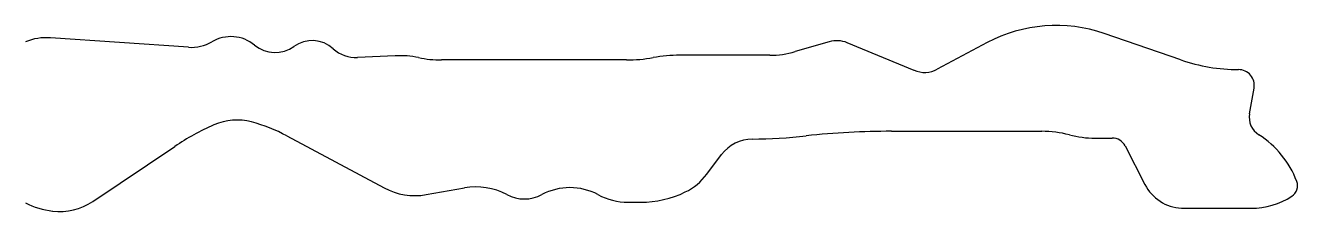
# Model space of a CAD drawing. Header units: inches. Extents: x 0 to 1491, y -68 to 70.
# Drawn here: x 574 to 1491, y -64 to 70 of the extents above; entities that cross this region are included whole.
import ezdxf

# ---------------------------------------------------------------- set-up
doc = ezdxf.new("R2010")
doc.units = ezdxf.units.IN
doc.header["$MEASUREMENT"] = 0

msp = doc.modelspace()

# ---------------------------------------------------------------- linework, layer by layer
at = {"color": 7, "linetype": 'Continuous'}
for p, q in [((691.65, 53.76), (592.2, 60.6)), ((1153.16, 57.76), (1128.6, 50.64)), ((1214.3, 37.19), (1166.11, 57.05)), ((1266.97, 57.12), (1231, 38)), ((1406.46, 44.69), (1351.22, 63.73)), ((840.6, 47.69), (813.49, 46.38)), ((1110.3, 48.05), (1045.56, 48.07)), ((1007.18, 44.67), (873.83, 44.67)), ((1455.93, 5.91), (1459.18, 24.4)), ((1198.01, -6.7), (1306.32, -6.7)), ((622.65, -57.32), (681.75, -17.63)), ((762.48, -10), (832.55, -47.47)), ((1344.68, -11.62), (1357.03, -11.62)), ((1366.27, -17.26), (1380.59, -45.06)), ((1065.04, -37.62), (1075.6, -23.5)), ((862.79, -52.32), (890.47, -47.47)), ((1008.34, -57.74), (1017.3, -57.74)), ((1406.9, -62.1), (1456.96, -62.1))]:
    msp.add_line(p, q, dxfattribs=at)
for centre, radius, start, end in [((1316.69, -36.44), 105.95, 70.98077, 117.99041), ((589.4, 19.8), 40.89, 86.0706, 111.83941), ((693.66, 83.02), 29.32, 266.0706, 300.51629), ((722.16, 34.66), 26.81, 50.49201, 120.51629), ((754.04, 73.33), 23.3, 230.49201, 305.67096), ((780.71, 36.17), 22.43, 47.59846, 125.67096), ((1158.63, 38.89), 19.64, 67.60062, 106.15127), ((812.31, 70.77), 24.42, 227.59846, 272.77621), ((843.82, -18.72), 66.48, 78.22838, 92.77621), ((873.83, 125.29), 80.61, 258.22838, 270), ((1007.18, 153.93), 109.26, 270, 280.1068), ((1045.53, -61.19), 109.26, 89.98612, 100.1068), ((1110.32, 113.78), 65.73, 269.98612, 286.15127), ((1221.78, 55.35), 19.64, 247.60062, 297.99041), ((1447.94, 165), 127.26, 250.98077, 270.01862), ((1447.98, 26.37), 11.37, 350.0382, 90.01862), ((726.53, -39.77), 41.16, 75.09822, 113.81496), ((1470.61, 3.33), 14.9, 170.0382, 237.63528), ((783.9, -169.75), 183.23, 113.81496, 123.8802), ((706.69, -114.33), 118.31, 61.86306, 75.09822), ((1198.01, -578.26), 571.56, 90, 96.16409), ((1306.32, -84.8), 78.1, 75.2944, 90), ((1097.99, -40.24), 27.96, 90.5591, 143.20268), ((1093.82, 386.44), 398.75, 270.5591, 276.16409), ((1344.48, 60.6), 72.22, 255.2944, 270.15382), ((1357.03, -22.02), 10.4, 27.25611, 90), ((1426.06, -66.96), 68.31, 20.74196, 57.63528), ((1031.18, -12.29), 42.28, 295.66436, 323.20268), ((1408.61, -30.63), 31.52, 207.25611, 266.87986), ((1481.57, -45.94), 8.96, 302.64305, 20.74196), ((854.69, -6.06), 46.96, 241.86306, 279.93198), ((898.66, -94.26), 47.49, 62.00404, 99.93198), ((933.57, -28.59), 26.87, 242.00404, 297.99596), ((966.4, -90.34), 43.06, 62.00404, 117.99596), ((1008.34, -11.45), 46.29, 242.00404, 270), ((1017.3, 16.6), 74.34, 270, 295.66436), ((1456.96, -7.53), 54.57, 270, 302.64305), ((601.59, -2.12), 62.54, 244.00372, 262.83753), ((599.07, -22.21), 42.29, 262.83753, 303.8802)]:
    msp.add_arc(centre, radius, start, end, dxfattribs=at)

doc.saveas('drawing.dxf')
